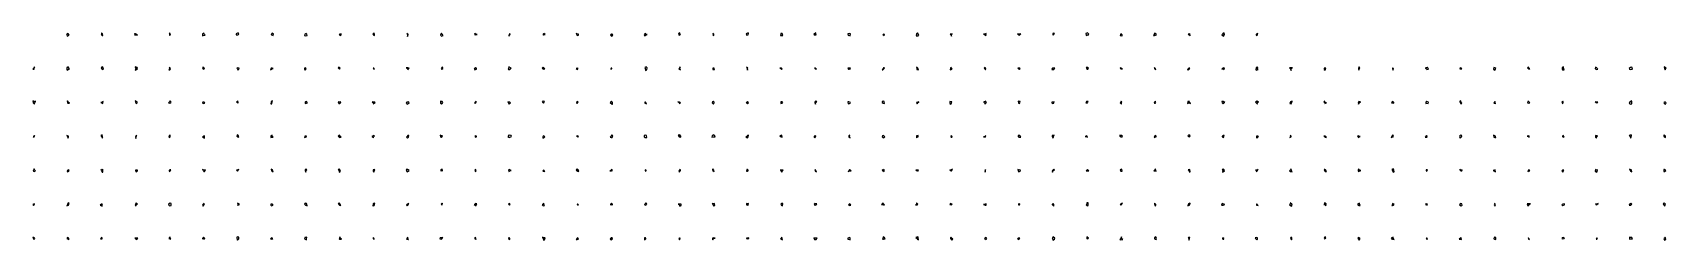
# Model space of a CAD drawing. Extents: x -38 to 48049, y 946 to 7054.
import ezdxf

# ---------------------------------------------------------------- set-up
doc = ezdxf.new("R2010")
doc.units = 0

msp = doc.modelspace()

# ---------------------------------------------------------------- linework, layer by layer
for points in [[(1013.19536, 7005.93237, 0), (987.67815, 7033.18792, 0), (959.56658, 7002.00855, 0), (970.04621, 6999.0535, 0), (981.57988, 6949.12755, 0), (1033.08848, 6984.71123, 0), (1013.19536, 7005.93237, 0)], [(2021.33036, 7021.33567, 0), (1988.32027, 7050.14511, 0), (1990.01745, 7005.58852, 0), (1976.69955, 6996.60253, 0), (2005.95557, 6970.83698, 0), (2031.22873, 6971.32343, 0), (2021.33036, 7021.33567, 0)], [(3029.58347, 7001.52231, 0), (2991.13221, 7022.53141, 0), (2963.72719, 7015.80016, 0), (2964.37828, 6981.08823, 0), (3001.04253, 6994.07016, 0), (3044.20263, 6985.40606, 0), (3029.58347, 7001.52231, 0)], [(4018.18214, 7002.79782, 0), (3993.648, 7053.90475, 0), (3989.81648, 7013.99312, 0), (3987.73599, 6985.97063, 0), (4001.43453, 6971.01133, 0), (4010.36042, 6986.90266, 0), (4018.18214, 7002.79782, 0)], [(5015.85805, 7005.61492, 0), (5004.20949, 7041.79402, 0), (4956.57349, 7014.36467, 0), (4964.26753, 6959.37869, 0), (4984.97201, 6970.12332, 0), (5035.15495, 6977.74751, 0), (5015.85805, 7005.61492, 0)], [(6026.26222, 7006.406, 0), (6012.94717, 7052.82063, 0), (5952.89363, 7021.52199, 0), (5948.61697, 6989.92733, 0), (5998.50341, 6993.69614, 0), (6018.56517, 6999.04588, 0), (6026.26222, 7006.406, 0)], [(7050.63337, 7017.86299, 0), (7012.83891, 7044.25613, 0), (6981.39858, 7002.47003, 0), (6987.31521, 6988.06078, 0), (7004.98435, 6989.45833, 0), (7042.59311, 6974.52198, 0), (7050.63337, 7017.86299, 0)], [(8028.77738, 7012.51796, 0), (8007.53902, 7029.0518, 0), (7975.55824, 7015.37842, 0), (7961.84047, 6969.89822, 0), (7999.40411, 6963.78569, 0), (8039.35915, 6975.36172, 0), (8028.77738, 7012.51796, 0)], [(9039.20327, 7021.47578, 0), (8998.53627, 7007.15466, 0), (8986.05873, 7001.28285, 0), (8995.17163, 6995.72121, 0), (9010.31362, 6973.20517, 0), (9039.18468, 6990.08087, 0), (9039.20327, 7021.47578, 0)], [(10024.3223, 7014.12097, 0), (10016.37614, 7045.27818, 0), (9970.73768, 7013.4767, 0), (9986.8047, 6997.79897, 0), (9997.92387, 6991.49875, 0), (10019.35676, 6972.54154, 0), (10024.3223, 7014.12097, 0)], [(11016.41919, 7014.19622, 0), (11002.55304, 7007.66069, 0), (10978.91676, 7034.32688, 0), (10994.51731, 6999.20088, 0), (10992.90575, 6945.64637, 0), (11017.85024, 6997.3022, 0), (11016.41919, 7014.19622, 0)], [(12017.52092, 7007.50847, 0), (11998.93866, 7034.69473, 0), (11981.53415, 7026.98405, 0), (11968.01615, 6978.95313, 0), (11999.25932, 6947.65162, 0), (12041.6698, 6975.41841, 0), (12017.52092, 7007.50847, 0)], [(13016.09334, 7003.82458, 0), (13002.08954, 7014.47116, 0), (12977.76767, 7030.6923, 0), (12969.6227, 6997.97993, 0), (12995.20655, 6989.75403, 0), (13042.89237, 6997.05702, 0), (13016.09334, 7003.82458, 0)], [(14015.19059, 7018.72791, 0), (13993.17138, 7022.01055, 0), (13993.38117, 7010.78361, 0), (13986.49722, 6996.21876, 0), (13979.59915, 6956.12366, 0), (14007.5798, 6988.08604, 0), (14015.19059, 7018.72791, 0)], [(15050.19368, 7000.04837, 0), (15008.58785, 7027.85611, 0), (14984.74293, 7015.32806, 0), (14992.80462, 6993.13847, 0), (14996.58554, 6982.91395, 0), (15008.41118, 6986.78875, 0), (15050.19368, 7000.04837, 0)], [(16030.44251, 7013.70224, 0), (16004.09795, 7012.72811, 0), (15960.2729, 7027.21236, 0), (15980.47386, 6998.94875, 0), (15993.61735, 6968.35243, 0), (16029.04021, 6981.81223, 0), (16030.44251, 7013.70224, 0)], [(17020.26896, 7004.84092, 0), (17002.53432, 7010.31487, 0), (16993.42139, 7005.95002, 0), (16968.55224, 6977.55769, 0), (17019.96822, 6953.4328, 0), (17038.13195, 6997.25594, 0), (17020.26896, 7004.84092, 0)], [(18003.42602, 7004.07835, 0), (17995.81015, 7043.59572, 0), (17984.25679, 7019.56114, 0), (17962.13268, 6994.43727, 0), (17984.02848, 6958.20339, 0), (18049.43139, 6996.66585, 0), (18003.42602, 7004.07835, 0)], [(19021.39409, 7007.6036, 0), (19014.52787, 7050.00665, 0), (18971.03527, 7032.91694, 0), (18978.54166, 6993.93259, 0), (18992.59331, 6976.24884, 0), (19028.30478, 6998.7691, 0), (19021.39409, 7007.6036, 0)], [(20016.78951, 7007.36155, 0), (19985.67481, 7039.45829, 0), (19994.13689, 7005.24017, 0), (19980.4297, 6990.15506, 0), (20015.4554, 6970.17088, 0), (20007.54632, 6994.71559, 0), (20016.78951, 7007.36155, 0)], [(21030.15588, 7030.8547, 0), (21019.97372, 7046.21404, 0), (20961.82787, 7018.12042, 0), (20973.00114, 6983.02393, 0), (21004.26034, 6991.85298, 0), (21020.22924, 6988.4283, 0), (21030.15588, 7030.8547, 0)], [(22022.19072, 7034.82577, 0), (22005.47504, 7027.79358, 0), (21982.41286, 7027.72305, 0), (21976.68443, 6974.17234, 0), (22002.84791, 6969.68088, 0), (22039.75957, 6974.04396, 0), (22022.19072, 7034.82577, 0)], [(23016.67153, 7020.31013, 0), (23012.55214, 7045.37516, 0), (22957.87148, 7001.31522, 0), (22963.35476, 6990.67048, 0), (23002.4875, 6987.54813, 0), (23026.44991, 6989.65038, 0), (23016.67153, 7020.31013, 0)], [(24030.03246, 7021.28155, 0), (24000.77589, 7029.84706, 0), (23958.24635, 7019.66086, 0), (23969.98134, 6971.19947, 0), (23987.81193, 6977.19261, 0), (24024.31087, 6965.14976, 0), (24030.03246, 7021.28155, 0)], [(25033.41579, 7005.12182, 0), (25005.08147, 7012.0793, 0), (24993.65449, 7004.63253, 0), (24982.59926, 6992.90711, 0), (24996.80647, 6988.96314, 0), (25026.80716, 6966.39931, 0), (25033.41579, 7005.12182, 0)], [(26036.20395, 7003.95963, 0), (26002.96715, 7051.14766, 0), (25972.79652, 7017.68601, 0), (25967.10864, 6984.33858, 0), (25985.28545, 6948.01475, 0), (26044.57484, 6976.09203, 0), (26036.20395, 7003.95963, 0)], [(27023.37417, 7025.02789, 0), (26993.59056, 7013.51055, 0), (26967.42157, 7009.83392, 0), (26988.02442, 6993.04214, 0), (27003.80341, 6955.76794, 0), (27009.14106, 6994.57557, 0), (27023.37417, 7025.02789, 0)], [(28032.30851, 7034.01712, 0), (28009.39553, 7022.98128, 0), (27949.20425, 7008.87552, 0), (27992.93203, 6995.59953, 0), (27998.3678, 6991.38164, 0), (28022.795, 6964.6838, 0), (28032.30851, 7034.01712, 0)], [(29050.22787, 7017.91508, 0), (29002.18335, 7005.68114, 0), (28955.32063, 7022.44028, 0), (28984.01607, 6991.84329, 0), (29001.01916, 6983.08735, 0), (29017.62349, 6988.75668, 0), (29050.22787, 7017.91508, 0)], [(30042.46258, 7030.13225, 0), (29999.50209, 7044.53606, 0), (29988.59341, 7011.23439, 0), (29990.77658, 6998.71362, 0), (30002.03014, 6983.05952, 0), (30011.18767, 6992.73604, 0), (30042.46258, 7030.13225, 0)], [(31046.37841, 7015.03187, 0), (31013.30051, 7052.53518, 0), (30964.81591, 7030.68023, 0), (30967.56466, 6973.983, 0), (31005.76025, 6988.98807, 0), (31021.47229, 6970.59103, 0), (31046.37841, 7015.03187, 0)], [(32018.40788, 7002.22988, 0), (31998.64234, 7024.5599, 0), (31981.24421, 7007.22527, 0), (31974.46093, 6970.3343, 0), (32014.53064, 6965.3785, 0), (32036.98628, 6972.50946, 0), (32018.40788, 7002.22988, 0)], [(33034.96868, 7012.87931, 0), (32983.5892, 7042.77527, 0), (32984.10746, 7022.74998, 0), (32958.40663, 6974.08296, 0), (32987.42521, 6970.50337, 0), (33038.85342, 6992.5454, 0), (33034.96868, 7012.87931, 0)], [(34019.21981, 7025.85865, 0), (34001.82593, 7014.06629, 0), (33977.07705, 7014.53051, 0), (33992.09209, 6990.20175, 0), (34002.67192, 6992.67026, 0), (34033.8554, 6958.94766, 0), (34019.21981, 7025.85865, 0)], [(35029.27512, 7046.15554, 0), (34994.88824, 7024.34124, 0), (34991.16802, 7008.81493, 0), (34967.27742, 6990.74387, 0), (35010.53459, 6950.87917, 0), (35046.34482, 6996.8775, 0), (35029.27512, 7046.15554, 0)], [(36022.10724, 7026.60189, 0), (35996.12413, 7012.37826, 0), (35978.49584, 7013.97452, 0), (35974.94363, 6987.9919, 0), (35989.70103, 6967.30331, 0), (36016.906, 6993.40885, 0), (36022.10724, 7026.60189, 0)], [(4.40598, 6003.07714, 0), (14.49772, 6047.46276, 0), (-14.61852, 6001.30579, 0), (-38.0488, 5976.32143, 0), (6.29494, 5980.11565, 0), (6.33454, 5995.36392, 0), (4.40598, 6003.07714, 0)], [(1026.83876, 6002.41782, 0), (1001.87241, 6048.89699, 0), (967.22104, 6031.05031, 0), (969.92722, 5984.47427, 0), (980.50965, 5948.95531, 0), (1041.25404, 5996.41693, 0), (1026.83876, 6002.41782, 0)], [(2026.82066, 6042.50419, 0), (2020.92863, 6046.01998, 0), (1981.83536, 6015.35532, 0), (1994.57582, 5995.59217, 0), (2007.62702, 5971.35492, 0), (2045.82325, 5984.41798, 0), (2026.82066, 6042.50419, 0)], [(3036.22084, 6032.71059, 0), (2974.47978, 6047.02368, 0), (2994.35731, 6003.00564, 0), (2975.26926, 5960.3949, 0), (2988.48224, 5950.90083, 0), (3051.50344, 5997.41606, 0), (3036.22084, 6032.71059, 0)], [(4007.87539, 6000.18449, 0), (3985.66515, 6040.74868, 0), (3995.13555, 6005.86255, 0), (3971.65077, 5964.90651, 0), (4001.12072, 5965.08256, 0), (4015.80868, 5981.26057, 0), (4007.87539, 6000.18449, 0)], [(5007.96273, 6013.21346, 0), (4980.18482, 6037.52919, 0), (4959.48721, 6030.97747, 0), (4976.86554, 5979.34771, 0), (5001.2711, 5989.55739, 0), (5027.52508, 5996.96857, 0), (5007.96273, 6013.21346, 0)], [(6041.89542, 6011.1897, 0), (6000.93027, 6017.21939, 0), (5974.88992, 6009.96096, 0), (5991.92191, 5991.29366, 0), (6003.0259, 5963.81899, 0), (6034.71359, 5967.2679, 0), (6041.89542, 6011.1897, 0)], [(7014.12493, 6005.49863, 0), (6996.48799, 6008.01407, 0), (6978.67951, 6011.69766, 0), (6959.50007, 5965.19345, 0), (6997.44115, 5995.50841, 0), (7045.12836, 5997.88587, 0), (7014.12493, 6005.49863, 0)], [(8005.28952, 6004.48549, 0), (8004.15997, 6016.92066, 0), (7966.83701, 6006.87018, 0), (7964.02547, 5978.34567, 0), (7986.65805, 5946.95787, 0), (8015.10493, 5987.32674, 0), (8005.28952, 6004.48549, 0)], [(9017.40528, 6012.07388, 0), (8986.80173, 6035.87114, 0), (8956.0727, 6015.8696, 0), (8985.02312, 5986.23208, 0), (8996.30571, 5983.34134, 0), (9006.66632, 5993.29712, 0), (9017.40528, 6012.07388, 0)], [(10015.27381, 6000.28047, 0), (10000.10327, 6005.46948, 0), (9986.58017, 6014.07382, 0), (9991.55621, 5998.69881, 0), (10016.18451, 5966.64309, 0), (10011.91906, 5997.38017, 0), (10015.27381, 6000.28047, 0)], [(11039.4479, 6011.73322, 0), (11004.45596, 6021.63212, 0), (10956.52262, 6024.81108, 0), (10994.2645, 5996.13611, 0), (11005.4652, 5960.03668, 0), (11019.47987, 5985.20959, 0), (11039.4479, 6011.73322, 0)], [(12033.5796, 6032.40654, 0), (12017.25004, 6036.03504, 0), (11992.51564, 6005.4674, 0), (11983.99099, 5986.70595, 0), (12002.10701, 5978.70324, 0), (12036.24086, 5998.73365, 0), (12033.5796, 6032.40654, 0)], [(13024.50685, 6015.19796, 0), (13006.83042, 6017.48674, 0), (12973.24399, 6000.98298, 0), (12955.09403, 5999.49849, 0), (12981.05347, 5963.94941, 0), (13027.47214, 5985.2447, 0), (13024.50685, 6015.19796, 0)], [(14043.53559, 6006.97478, 0), (13980.71403, 6050.76558, 0), (13969.59379, 6002.53534, 0), (13960.52168, 5985.1283, 0), (13981.22516, 5956.75941, 0), (14014.92339, 5990.42955, 0), (14043.53559, 6006.97478, 0)], [(15005.40613, 6006.06489, 0), (14986.76598, 6038.39097, 0), (14960.70768, 6007.9435, 0), (14991.06356, 5993.21421, 0), (14994.80768, 5980.91838, 0), (15041.3942, 5992.90637, 0), (15005.40613, 6006.06489, 0)], [(16008.921, 6008.93153, 0), (16008.25925, 6017.17899, 0), (15992.78555, 6002.82407, 0), (15955.52573, 5998.51908, 0), (16003.80734, 5973.79329, 0), (16009.62792, 5994.46097, 0), (16008.921, 6008.93153, 0)], [(17010.26414, 6003.4195, 0), (17006.5669, 6011.96459, 0), (16991.80844, 6005.47383, 0), (16981.05896, 5979.96921, 0), (17001.03758, 5989.5489, 0), (17007.03924, 5994.85043, 0), (17010.26414, 6003.4195, 0)], [(18047.96983, 6018.43913, 0), (18023.37826, 6047.22994, 0), (17980.937, 6029.39745, 0), (17991.62274, 5995.79435, 0), (17999.50471, 5945.26247, 0), (18035.73244, 5959.37888, 0), (18047.96983, 6018.43913, 0)], [(19006.46788, 6004.6679, 0), (19016.2366, 6046.8839, 0), (18990.96807, 6000.26874, 0), (18985.19894, 5984.76017, 0), (18993.03107, 5980.47187, 0), (19027.43774, 5961.38959, 0), (19006.46788, 6004.6679, 0)], [(20025.87273, 6008.65007, 0), (19998.24151, 6008.34019, 0), (19985.71279, 6011.92244, 0), (19980.75816, 5994.24503, 0), (19985.46893, 5971.4139, 0), (20028.05029, 5973.51484, 0), (20025.87273, 6008.65007, 0)], [(21008.82058, 6006.69433, 0), (21005.29072, 6016.5155, 0), (20977.25594, 6036.48903, 0), (20989.57563, 5999.48508, 0), (21006.99694, 5947.7132, 0), (21005.15748, 5998.60506, 0), (21008.82058, 6006.69433, 0)], [(22005.07538, 6008.16756, 0), (22002.13144, 6013.60506, 0), (21956.0119, 6007.50383, 0), (21980.19923, 5999.38114, 0), (22008.04665, 5967.91342, 0), (22021.12179, 5989.24249, 0), (22005.07538, 6008.16756, 0)], [(23006.47277, 6007.60157, 0), (23002.85913, 6006.3857, 0), (22984.94537, 6020.53793, 0), (22988.32359, 5998.59003, 0), (22994.09985, 5989.25005, 0), (23036.2343, 5983.31006, 0), (23006.47277, 6007.60157, 0)], [(24037.31377, 6011.86461, 0), (23999.62829, 6007.38394, 0), (23955.55498, 6011.56452, 0), (23977.3192, 5971.83161, 0), (23998.88097, 5991.1396, 0), (24015.52187, 5973.80387, 0), (24037.31377, 6011.86461, 0)], [(25033.3472, 6020.87569, 0), (25010.32237, 6019.60042, 0), (24995.91641, 6004.34787, 0), (24963.91948, 5959.03272, 0), (24986.69709, 5962.25183, 0), (25011.60813, 5987.77268, 0), (25033.3472, 6020.87569, 0)], [(26017.19906, 6005.98804, 0), (25979.98355, 6046.73261, 0), (25993.39194, 6002.96886, 0), (25987.45814, 5991.0712, 0), (25991.50583, 5973.7095, 0), (26032.60673, 5963.53036, 0), (26017.19906, 6005.98804, 0)], [(27017.39875, 6003.94159, 0), (26989.89841, 6039.66577, 0), (26985.42734, 6017.45888, 0), (26967.70467, 5963.53267, 0), (26995.96788, 5969.1058, 0), (27028.30596, 5979.98521, 0), (27017.39875, 6003.94159, 0)], [(28012.85761, 6005.58621, 0), (27998.88323, 6031.30095, 0), (27971.26849, 6006.00723, 0), (27982.97248, 5996.86083, 0), (28005.13765, 5965.94472, 0), (28017.6066, 5985.67714, 0), (28012.85761, 6005.58621, 0)], [(29021.78029, 6002.00686, 0), (29002.69018, 6023.80253, 0), (28959.57898, 6007.59681, 0), (28986.09733, 5993.67268, 0), (29009.35293, 5974.77297, 0), (29029.93978, 5996.24666, 0), (29021.78029, 6002.00686, 0)], [(30053.63118, 6010.70363, 0), (29995.02702, 6009.29487, 0), (29985.03392, 6020.35386, 0), (29956.9302, 5969.92062, 0), (29991.22724, 5966.61273, 0), (30015.51756, 5973.34653, 0), (30053.63118, 6010.70363, 0)], [(31036.50626, 6013.22549, 0), (31007.40971, 6028.23629, 0), (30966.9408, 6025.44353, 0), (30994.59654, 5994.50862, 0), (30995.60889, 5976.49343, 0), (31016.82537, 5979.62495, 0), (31036.50626, 6013.22549, 0)], [(32023.28091, 6001.37863, 0), (31997.39663, 6006.20221, 0), (31975.36472, 6017.04951, 0), (31992.17221, 5987.45858, 0), (31999.04397, 5992.33953, 0), (32041.57667, 5986.68146, 0), (32023.28091, 6001.37863, 0)], [(33003.18638, 6005.0343, 0), (32984.99505, 6028.37061, 0), (32979.55577, 6001.78684, 0), (32985.35702, 5987.72301, 0), (33001.86433, 5977.47184, 0), (33024.95771, 5970.73459, 0), (33003.18638, 6005.0343, 0)], [(34019.10499, 6013.87559, 0), (34002.67724, 6014.15142, 0), (33991.46686, 6009.09177, 0), (33957.74174, 5974.30483, 0), (33974.59443, 5954.43831, 0), (34016.86503, 5988.44777, 0), (34019.10499, 6013.87559, 0)], [(35040.0177, 6006.24887, 0), (35004.29822, 6019.56821, 0), (34983.12536, 6003.54057, 0), (34965.5713, 5981.96626, 0), (35001.40293, 5986.19423, 0), (35036.03586, 5966.64771, 0), (35040.0177, 6006.24887, 0)], [(36018.50371, 6000.90025, 0), (36020.59388, 6040.16885, 0), (35973.79203, 6026.45043, 0), (35967.84339, 5967.01666, 0), (35975.68293, 5951.65513, 0), (36037.12816, 5971.07415, 0), (36018.50371, 6000.90025, 0)], [(37040.33444, 6023.84981, 0), (37004.98186, 6016.07295, 0), (36957.38264, 6019.74022, 0), (36981.45211, 5994.96213, 0), (37006.94165, 5945.47593, 0), (37006.18796, 5995.92098, 0), (37040.33444, 6023.84981, 0)], [(38026.68311, 6007.23394, 0), (38000.08504, 6006.74594, 0), (37975.21037, 6006.19607, 0), (37977.53922, 5969.68711, 0), (38004.05334, 5953.62218, 0), (38013.61355, 5985.5615, 0), (38026.68311, 6007.23394, 0)], [(39027.51886, 6005.9845, 0), (39010.16498, 6046.9419, 0), (38985.0385, 6006.00915, 0), (38992.2934, 5999.00948, 0), (39000.74006, 5947.23422, 0), (39008.21601, 5993.11528, 0), (39027.51886, 6005.9845, 0)], [(40003.76368, 6004.52246, 0), (39994.91057, 6013.02096, 0), (39985.39365, 6012.79972, 0), (39991.55312, 5986.47225, 0), (40006.33876, 5947.93002, 0), (40014.83187, 5996.67083, 0), (40003.76368, 6004.52246, 0)], [(41023.7221, 6036.07759, 0), (41011.89313, 6026.34658, 0), (40946.5808, 6009.80871, 0), (40990.16042, 5993.44048, 0), (41000.16271, 5968.4126, 0), (41049.45086, 5984.10959, 0), (41023.7221, 6036.07759, 0)], [(42011.78841, 6010.26709, 0), (42000.46961, 6009.94259, 0), (41982.34533, 6027.87238, 0), (41972.5016, 5995.15165, 0), (42005.03039, 5977.06666, 0), (42025.47698, 5995.87375, 0), (42011.78841, 6010.26709, 0)], [(43033.58568, 6004.4002, 0), (43000.43466, 6019.78086, 0), (42973.18218, 6028.34731, 0), (42964.98956, 5983.03954, 0), (43004.91181, 5950.74002, 0), (43020.24348, 5985.08959, 0), (43033.58568, 6004.4002, 0)], [(44005.60325, 6001.04783, 0), (43987.9651, 6051.31247, 0), (43958.27609, 6015.89322, 0), (43994.40029, 5997.44329, 0), (44001.71032, 5983.53158, 0), (44029.20457, 5999.17804, 0), (44005.60325, 6001.04783, 0)], [(45018.92162, 6016.00774, 0), (45018.12071, 6048.72752, 0), (44979.03129, 6017.90615, 0), (44983.56861, 5991.36803, 0), (44988.52993, 5960.89034, 0), (45037.34923, 5962.72121, 0), (45018.92162, 6016.00774, 0)], [(46010.43187, 6003.71076, 0), (46000.08131, 6015.78462, 0), (45967.73607, 6041.27033, 0), (45954.86779, 5997.53754, 0), (45986.06462, 5973.0637, 0), (46030.32238, 5978.22462, 0), (46010.43187, 6003.71076, 0)], [(47035.14207, 6037.05471, 0), (46996.30153, 6028.53354, 0), (46951.12883, 6004.89769, 0), (46965.25555, 5982.76682, 0), (46992.5447, 5967.64775, 0), (47052.35567, 5983.24378, 0), (47035.14207, 6037.05471, 0)], [(48039.8848, 6007.26595, 0), (47984.92481, 6046.87003, 0), (47994.56888, 6001.95095, 0), (47995.7046, 5996.33028, 0), (48012.53654, 5959.17427, 0), (48020.19919, 5990.8128, 0), (48039.8848, 6007.26595, 0)], [(41.073, 5034.99414, 0), (6.53637, 5016.80566, 0), (-29.75893, 5046.19547, 0), (-19.71934, 4986.10415, 0), (12.46333, 4946.50649, 0), (27.12042, 4994.43175, 0), (41.073, 5034.99414, 0)], [(1008.07752, 5007.67772, 0), (988.52565, 5044.47553, 0), (973.14931, 5033.86305, 0), (994.17597, 4991.69242, 0), (990.98136, 4981.95671, 0), (1047.78462, 4977.36718, 0), (1008.07752, 5007.67772, 0)], [(2036.14879, 5031.12178, 0), (2012.99279, 5023.04058, 0), (1993.87865, 5000.71211, 0), (1970.27499, 4997.15402, 0), (1993.51758, 4987.61818, 0), (2026.77803, 4966.17892, 0), (2036.14879, 5031.12178, 0)], [(3037.84171, 5016.26367, 0), (2977.00874, 5046.54528, 0), (2993.13208, 5009.90728, 0), (2994.6851, 4997.33706, 0), (3009.47577, 4969.32938, 0), (3041.86415, 4988.073, 0), (3037.84171, 5016.26367, 0)], [(4033.88877, 5008.21101, 0), (4004.91316, 5044.69382, 0), (3986.7602, 5015.61219, 0), (3963.58036, 4993.69425, 0), (4000.80824, 4983.67784, 0), (4031.92667, 4993.01874, 0), (4033.88877, 5008.21101, 0)], [(5014.10799, 5013.44174, 0), (5005.21149, 5014.77729, 0), (4970.59992, 5012.64908, 0), (4959.15474, 4977.18516, 0), (4995.81446, 4974.58347, 0), (5030.61135, 4984.36986, 0), (5014.10799, 5013.44174, 0)], [(6014.70545, 5008.23654, 0), (5997.85422, 5046.1179, 0), (5965.64075, 5005.49148, 0), (5979.45717, 4999.5014, 0), (5997.26645, 4994.00384, 0), (6014.55082, 4976.71155, 0), (6014.70545, 5008.23654, 0)], [(7014.46973, 5009.50519, 0), (7025.6131, 5044.57666, 0), (6980.98536, 5016.49512, 0), (6970.42273, 4959.91547, 0), (7001.48104, 4959.78391, 0), (7004.23818, 4994.09795, 0), (7014.46973, 5009.50519, 0)], [(8022.3325, 5032.67027, 0), (7997.46147, 5022.91097, 0), (7983.22345, 5007.18352, 0), (7984.80268, 4980.56927, 0), (7994.85289, 4971.43022, 0), (8047.72297, 4988.55951, 0), (8022.3325, 5032.67027, 0)], [(9025.72972, 5016.9016, 0), (8995.42852, 5012.2826, 0), (8957.43684, 5017.33527, 0), (8976.10596, 4971.59095, 0), (9006.21434, 4969.59148, 0), (9030.4282, 4995.94075, 0), (9025.72972, 5016.9016, 0)], [(10034.02341, 5007.98113, 0), (10001.44363, 5008.60611, 0), (9953.27338, 5015.47701, 0), (9989.39434, 4990.21638, 0), (9987.73755, 4961.68748, 0), (10038.54195, 4998.23949, 0), (10034.02341, 5007.98113, 0)], [(11038.25696, 5022.46479, 0), (11002.56443, 5008.23005, 0), (10987.84516, 5013.97695, 0), (10957.05862, 4992.36758, 0), (10981.30638, 4955.09956, 0), (11041.20148, 4982.8639, 0), (11038.25696, 5022.46479, 0)], [(12036.0414, 5002.45484, 0), (12011.3691, 5030.12148, 0), (11964.97969, 5039.5095, 0), (11969.13746, 4980.40153, 0), (11993.56806, 4959.85288, 0), (12015.88737, 4973.0989, 0), (12036.0414, 5002.45484, 0)], [(13012.59755, 5017.18756, 0), (13017.13205, 5036.16539, 0), (12972.50623, 5004.68788, 0), (12980.79976, 4980.01505, 0), (12991.25532, 4975.35677, 0), (13007.52668, 4995.04744, 0), (13012.59755, 5017.18756, 0)], [(14005.56195, 5008.39198, 0), (13999.84281, 5014.2442, 0), (13949.87217, 5018.92551, 0), (13960.3149, 4996.64675, 0), (13989.3416, 4949.53158, 0), (14026.11092, 4986.20339, 0), (14005.56195, 5008.39198, 0)], [(15031.70278, 5029.82698, 0), (14990.97136, 5041.22751, 0), (14957.96416, 5034.18551, 0), (14983.46733, 4997.72035, 0), (14994.47747, 4988.13322, 0), (15008.74789, 4987.13034, 0), (15031.70278, 5029.82698, 0)], [(16018.03372, 5005.49083, 0), (15999.07436, 5028.90401, 0), (15981.28278, 5023.51919, 0), (15969.33775, 4991.55298, 0), (15992.79346, 4966.18203, 0), (16009.62127, 4999.55387, 0), (16018.03372, 5005.49083, 0)], [(17027.52956, 5003.07215, 0), (16997.79723, 5037.02746, 0), (16966.15138, 5006.67998, 0), (16965.23248, 4998.34393, 0), (17021.65151, 4954.66278, 0), (17029.69388, 4954.49534, 0), (17027.52956, 5003.07215, 0)], [(18014.26628, 5000.03242, 0), (18003.21701, 5010.21035, 0), (17983.9858, 5008.3498, 0), (17984.37102, 4980.65092, 0), (18007.7239, 4973.68266, 0), (18031.15803, 4957.0502, 0), (18014.26628, 5000.03242, 0)], [(19018.20579, 5002.05053, 0), (19004.47984, 5009.67714, 0), (18955.12348, 5020.02059, 0), (18987.66563, 4995.55096, 0), (18998.72242, 4969.04025, 0), (19028.24568, 4980.67226, 0), (19018.20579, 5002.05053, 0)], [(20021.00713, 5008.58766, 0), (19996.51707, 5032.43857, 0), (19970.55286, 5023.87642, 0), (19966.40533, 4991.05466, 0), (20001.87272, 4953.17534, 0), (20018.04759, 4988.15329, 0), (20021.00713, 5008.58766, 0)], [(21014.91494, 5019.77624, 0), (21005.09611, 5018.50599, 0), (20982.60974, 5002.55403, 0), (20964.38229, 4999.46306, 0), (21002.56589, 4961.20439, 0), (21030.0087, 4992.47232, 0), (21014.91494, 5019.77624, 0)], [(22024.65564, 5017.62651, 0), (22005.08444, 5017.87317, 0), (21984.60754, 5015.44739, 0), (21988.27426, 4986.29813, 0), (21988.3263, 4973.51472, 0), (22047.04854, 4989.89704, 0), (22024.65564, 5017.62651, 0)], [(23046.37394, 5028.85331, 0), (23008.52984, 5040.22766, 0), (22987.03715, 5014.71792, 0), (22986.55684, 4993.78331, 0), (23007.05544, 4955.26218, 0), (23013.83859, 4995.31707, 0), (23046.37394, 5028.85331, 0)], [(24035.70162, 5003.00642, 0), (23987.11098, 5023.2818, 0), (23951.57527, 5020.80888, 0), (23966.98993, 4956.98981, 0), (24004.23238, 4970.07881, 0), (24025.93904, 4978.95354, 0), (24035.70162, 5003.00642, 0)], [(25023.93714, 5029.02827, 0), (24997.5525, 5040.69297, 0), (24964.63871, 5031.88247, 0), (24965.11112, 4997.07485, 0), (24994.14257, 4980.48482, 0), (25037.24724, 4967.69501, 0), (25023.93714, 5029.02827, 0)], [(26046.6726, 5020.91505, 0), (25997.37201, 5005.06911, 0), (25995.85369, 5006.97521, 0), (25976.48249, 4997.26849, 0), (26000.28233, 4963.80282, 0), (26004.46546, 4993.79877, 0), (26046.6726, 5020.91505, 0)], [(27016.45372, 5022.10434, 0), (27008.25766, 5019.43162, 0), (26958.79247, 5026.32995, 0), (26955.29656, 4970.83066, 0), (26986.16613, 4950.8558, 0), (27011.81566, 4980.45612, 0), (27016.45372, 5022.10434, 0)], [(28026.10293, 5001.52698, 0), (28022.21207, 5043.51222, 0), (27946.84033, 5013.71196, 0), (27985.07143, 4991.90693, 0), (27993.2815, 4948.65627, 0), (28035.68451, 4996.2299, 0), (28026.10293, 5001.52698, 0)], [(29030.86526, 5029.83232, 0), (28994.08356, 5026.78894, 0), (28969.12891, 5037.11876, 0), (28982.60925, 4980.55253, 0), (29012.38046, 4975.16859, 0), (29020.4439, 4986.64755, 0), (29030.86526, 5029.83232, 0)], [(30033.71589, 5016.02597, 0), (29996.2871, 5007.6979, 0), (29961.98459, 5014.69947, 0), (29961.83761, 4992.46637, 0), (29982.8625, 4968.08088, 0), (30021.73505, 4982.26582, 0), (30033.71589, 5016.02597, 0)], [(31026.3819, 5032.42042, 0), (31007.31926, 5032.21232, 0), (30977.92279, 5028.45779, 0), (30963.14131, 4991.73103, 0), (31000.62715, 4980.01267, 0), (31007.93906, 4995.58563, 0), (31026.3819, 5032.42042, 0)], [(32024.6383, 5015.05748, 0), (32005.95992, 5037.24591, 0), (31990.7592, 5014.86807, 0), (31974.53136, 4986.57194, 0), (32009.93845, 4951.90258, 0), (32014.36986, 4996.78429, 0), (32024.6383, 5015.05748, 0)], [(33008.9799, 5010.97982, 0), (33008.92504, 5036.01576, 0), (32973.61814, 5001.64883, 0), (32986.20559, 4985.09834, 0), (32999.6643, 4983.08496, 0), (33022.56698, 4994.37693, 0), (33008.9799, 5010.97982, 0)], [(34004.60447, 5003.42936, 0), (34008.78487, 5030.41683, 0), (33963.47625, 5026.85319, 0), (33958.94084, 4968.80908, 0), (33999.77788, 4990.28134, 0), (34042.9416, 4971.38504, 0), (34004.60447, 5003.42936, 0)], [(35051.80015, 5003.85026, 0), (35006.05191, 5028.71933, 0), (34960.79378, 5027.91575, 0), (34979.45812, 4988.79899, 0), (35007.16738, 4963.89902, 0), (35038.29886, 4999.20564, 0), (35051.80015, 5003.85026, 0)], [(36040.94712, 5013.16258, 0), (36008.40494, 5037.45428, 0), (35958.60122, 5010.9129, 0), (35985.07731, 4981.61593, 0), (36018.3277, 4953.72808, 0), (36004.87864, 4995.86145, 0), (36040.94712, 5013.16258, 0)], [(37031.7346, 5041.11412, 0), (37003.71206, 5033.90099, 0), (36989.4751, 5015.96138, 0), (36969.85435, 4967.98051, 0), (37009.34073, 4957.57654, 0), (37013.91876, 4978.2435, 0), (37031.7346, 5041.11412, 0)], [(38005.96355, 5002.18596, 0), (37994.08191, 5043.73253, 0), (37967.51367, 5022.10553, 0), (37995.59107, 4993.98462, 0), (37995.9373, 4966.17923, 0), (38047.56109, 4993.92408, 0), (38005.96355, 5002.18596, 0)], [(39047.18835, 5023.28931, 0), (39002.32343, 5025.51166, 0), (38991.55164, 5008.32561, 0), (38974.0657, 4988.73649, 0), (38984.30368, 4951.3488, 0), (39005.5447, 4991.91272, 0), (39047.18835, 5023.28931, 0)], [(40028.15458, 5003.77946, 0), (39996.33029, 5030.34524, 0), (39974.94461, 5020.31516, 0), (39955.25205, 4986.59402, 0), (40000.05321, 4994.64493, 0), (40029.85787, 4978.06929, 0), (40028.15458, 5003.77946, 0)], [(41046.43933, 5010.84897, 0), (41003.64393, 5032.86824, 0), (40968.00319, 5012.52523, 0), (40974.14249, 4973.27495, 0), (41002.15114, 4984.93641, 0), (41035.85787, 4966.47317, 0), (41046.43933, 5010.84897, 0)], [(42005.88719, 5002.80455, 0), (41996.8643, 5044.55368, 0), (41959.0819, 5029.21947, 0), (41992.3425, 4993.11974, 0), (42000.35439, 4962.62929, 0), (42026.42026, 4982.50552, 0), (42005.88719, 5002.80455, 0)], [(43009.55801, 5005.86377, 0), (43002.73599, 5025.24662, 0), (42993.71297, 5010.62642, 0), (42968.29302, 4985.26075, 0), (43014.38662, 4968.52752, 0), (43022.64982, 4963.58432, 0), (43009.55801, 5005.86377, 0)], [(44013.34165, 5013.76723, 0), (44001.98081, 5030.29147, 0), (43970.09769, 5026.48312, 0), (43964.72467, 4993.91154, 0), (44002.43288, 4984.11706, 0), (44034.65819, 4994.49478, 0), (44013.34165, 5013.76723, 0)], [(45016.20168, 5005.51011, 0), (44999.22766, 5042.11481, 0), (44974.61781, 5008.1316, 0), (44992.55974, 4992.80119, 0), (44987.02535, 4973.5647, 0), (45015.42279, 4990.46212, 0), (45016.20168, 5005.51011, 0)], [(46037.41277, 5005.47512, 0), (46003.68843, 5007.08367, 0), (45955.21244, 5024.27341, 0), (45975.64068, 4998.18767, 0), (45999.89813, 4993.8101, 0), (46007.74437, 4991.36674, 0), (46037.41277, 5005.47512, 0)], [(47037.67161, 5022.44192, 0), (47025.50852, 5045.60153, 0), (46972.4333, 5009.87978, 0), (46957.6498, 4982.1534, 0), (46982.69319, 4951.11034, 0), (47030.92678, 4956.67719, 0), (47037.67161, 5022.44192, 0)], [(48024.85501, 5008.19815, 0), (47992.54505, 5014.49634, 0), (47979.755, 5000.3917, 0), (47983.88912, 4983.57031, 0), (48022.29474, 4951.08082, 0), (48048.84314, 4986.89896, 0), (48024.85501, 5008.19815, 0)], [(27.11353, 4034.43453, 0), (1.87011, 4005.39939, 0), (-6.95457, 4001.04179, 0), (-19.80568, 3996.53709, 0), (5.84959, 3978.56199, 0), (6.14649, 3997.99278, 0), (27.11353, 4034.43453, 0)], [(1014.61103, 4014.79518, 0), (1002.991, 4005.22219, 0), (963.76435, 4034.35452, 0), (985.09991, 3999.23474, 0), (1003.29101, 3954.07306, 0), (1017.46813, 3997.96279, 0), (1014.61103, 4014.79518, 0)], [(2016.11082, 4000.0934, 0), (2010.77602, 4049.16893, 0), (1969.63509, 4026.49405, 0), (1983.41215, 3995.22965, 0), (2014.36624, 3953.00332, 0), (2015.97603, 3987.36081, 0), (2016.11082, 4000.0934, 0)], [(3032.53296, 4033.42436, 0), (2996.97091, 4006.73377, 0), (2994.16106, 4003.25369, 0), (2993.39897, 3999.60728, 0), (2996.20297, 3945.32084, 0), (3005.64182, 3997.79307, 0), (3032.53296, 4033.42436, 0)], [(4009.0225, 4002.03001, 0), (4005.94113, 4050.33746, 0), (3981.96302, 4014.85068, 0), (3970.4829, 3994.82222, 0), (4003.88995, 3960.64957, 0), (4007.77661, 3997.4093, 0), (4009.0225, 4002.03001, 0)], [(5016.20243, 4023.11192, 0), (5003.12984, 4014.46009, 0), (4987.45912, 4012.25644, 0), (4963.74986, 3984.60188, 0), (5020.92192, 3953.43343, 0), (5018.12267, 3997.35594, 0), (5016.20243, 4023.11192, 0)], [(6020.43106, 4018.05571, 0), (5981.12806, 4049.26977, 0), (5971.33235, 4007.98666, 0), (5994.6762, 3994.31095, 0), (6000.14464, 3989.16, 0), (6032.06141, 3978.67824, 0), (6020.43106, 4018.05571, 0)], [(7020.50403, 4001.95898, 0), (7008.17288, 4039.6498, 0), (6976.07095, 4017.32738, 0), (6967.97607, 3972.0238, 0), (6997.05852, 3982.01459, 0), (7036.07538, 3979.9026, 0), (7020.50403, 4001.95898, 0)], [(8013.55174, 4006.85677, 0), (8001.55558, 4009.55687, 0), (7973.1748, 4010.39228, 0), (7961.86387, 3965.99434, 0), (7993.14817, 3980.65849, 0), (8028.51024, 3999.06423, 0), (8013.55174, 4006.85677, 0)], [(9010.2454, 4001.98317, 0), (9005.50577, 4036.84528, 0), (8950.28266, 4008.5961, 0), (8977.76487, 3989.19612, 0), (8997.9183, 3971.82345, 0), (9046.85254, 3980.57468, 0), (9010.2454, 4001.98317, 0)], [(10019.5406, 4017.05437, 0), (10006.58887, 4031.01784, 0), (9949.42184, 4000.97123, 0), (9984.40074, 3980.3829, 0), (9987.95568, 3962.65243, 0), (10003.14893, 3995.82549, 0), (10019.5406, 4017.05437, 0)], [(11036.7167, 4026.62374, 0), (11007.39574, 4033.28456, 0), (10989.67568, 4003.93865, 0), (10966.89211, 3979.86032, 0), (10991.9052, 3954.89452, 0), (11024.49737, 3984.10683, 0), (11036.7167, 4026.62374, 0)], [(12024.05083, 4021.76058, 0), (11997.26909, 4023.54559, 0), (11960.94531, 4035.21405, 0), (11979.96854, 3979.14824, 0), (11989.12236, 3978.22783, 0), (12014.32231, 3997.08371, 0), (12024.05083, 4021.76058, 0)], [(13026.25362, 4011.31144, 0), (12991.79307, 4016.76983, 0), (12979.24665, 4012.03124, 0), (12986.9539, 3993.3953, 0), (12995.29023, 3979.05863, 0), (13029.91346, 3994.16222, 0), (13026.25362, 4011.31144, 0)], [(14042.57903, 4029.95829, 0), (13989.96987, 4035.40284, 0), (13975.89433, 4035.87067, 0), (13952.85539, 3991.6703, 0), (13984.36682, 3969.8635, 0), (14054.12009, 3997.92186, 0), (14042.57903, 4029.95829, 0)], [(15019.39969, 4011.0864, 0), (14991.64072, 4017.35801, 0), (14992.24734, 4003.5454, 0), (14973.90255, 3999.60117, 0), (14980.96837, 3953.65301, 0), (15035.92044, 3993.33592, 0), (15019.39969, 4011.0864, 0)], [(16030.44649, 4003.27625, 0), (16012.02093, 4024.07783, 0), (15972.62349, 4005.26192, 0), (15985.00072, 3998.72067, 0), (16007.83107, 3978.53035, 0), (16021.01104, 3998.00678, 0), (16030.44649, 4003.27625, 0)], [(17042.80603, 4024.78936, 0), (16997.17039, 4039.18334, 0), (16993.88551, 4008.23891, 0), (16963.938, 3982.33961, 0), (16985.53476, 3970.06937, 0), (17022.66681, 3974.90217, 0), (17042.80603, 4024.78936, 0)], [(18033.70583, 4029.39484, 0), (17990.87334, 4040.3386, 0), (17957.0374, 4021.54279, 0), (17961.71591, 3988.93151, 0), (17993.53402, 3971.53149, 0), (18035.76274, 3968.42188, 0), (18033.70583, 4029.39484, 0)], [(19044.66772, 4007.50674, 0), (19011.95517, 4044.3217, 0), (18964.2019, 4036.21371, 0), (18988.86608, 3989.98347, 0), (18998.09697, 3994.69674, 0), (19040.98402, 3980.08007, 0), (19044.66772, 4007.50674, 0)], [(20043.21333, 4017.67188, 0), (20014.70487, 4047.00977, 0), (19960.08802, 4021.51344, 0), (19957.64055, 3982.21218, 0), (20005.51336, 3986.21239, 0), (20054.48067, 3993.0319, 0), (20043.21333, 4017.67188, 0)], [(21033.77273, 4034.9339, 0), (21002.74693, 4030.92633, 0), (20995.01626, 4006.88813, 0), (20951.79622, 3989.93278, 0), (21002.95447, 3960.37172, 0), (21020.95133, 3986.3853, 0), (21033.77273, 4034.9339, 0)], [(22010.16821, 4006.26687, 0), (22009.82019, 4043.11451, 0), (21957.36926, 4016.92565, 0), (21991.50675, 3989.07868, 0), (22000.8886, 3994.52129, 0), (22022.31615, 3980.25826, 0), (22010.16821, 4006.26687, 0)], [(23018.20088, 4011.2621, 0), (23010.61596, 4021.22314, 0), (22969.17309, 4011.46006, 0), (22965.59379, 3978.99431, 0), (22985.19156, 3964.70537, 0), (23005.86613, 3991.50568, 0), (23018.20088, 4011.2621, 0)], [(24005.79638, 4004.61911, 0), (24018.16527, 4039.50964, 0), (23985.31584, 4019.63739, 0), (23981.66737, 3977.1852, 0), (24023.34523, 3957.83632, 0), (24014.12165, 3977.12536, 0), (24005.79638, 4004.61911, 0)], [(25016.86522, 4008.72791, 0), (25003.83721, 4033.50856, 0), (24977.64919, 4018.8743, 0), (24962.45477, 3987.76808, 0), (25018.97003, 3956.73228, 0), (25044.60865, 3987.90928, 0), (25016.86522, 4008.72791, 0)], [(26026.92859, 4025.25475, 0), (25992.65332, 4015.23683, 0), (25980.58711, 4019.64924, 0), (25977.5302, 3963.16118, 0), (26006.06846, 3987.84585, 0), (26023.35897, 3994.24991, 0), (26026.92859, 4025.25475, 0)], [(27013.23667, 4010.90548, 0), (26993.93911, 4017.01563, 0), (26984.78747, 4006.28346, 0), (26995.45656, 3995.51169, 0), (26989.04722, 3979.30442, 0), (27030.81062, 3976.29284, 0), (27013.23667, 4010.90548, 0)], [(28019.96987, 4025.21021, 0), (28017.64649, 4034.40976, 0), (27991.21302, 4001.49886, 0), (27954.60643, 3985.54924, 0), (27994.94351, 3975.67552, 0), (28005.08875, 3996.17754, 0), (28019.96987, 4025.21021, 0)], [(29019.54014, 4030.16552, 0), (28986.88265, 4027.19133, 0), (28969.7082, 4029.02633, 0), (28967.75676, 3990.95259, 0), (29002.72415, 3983.27165, 0), (29050.64872, 3981.12273, 0), (29019.54014, 4030.16552, 0)], [(30027.41202, 4037.32452, 0), (30006.50793, 4026.96013, 0), (29966.22013, 4028.53096, 0), (29968.56685, 3998.44345, 0), (29998.06016, 3955.47222, 0), (30012.84852, 3996.46303, 0), (30027.41202, 4037.32452, 0)], [(31003.03531, 4004.77973, 0), (30995.56266, 4022.69783, 0), (30945.83034, 4004.86066, 0), (30985.35697, 3995.22506, 0), (30995.99112, 3991.23555, 0), (31014.83212, 3984.74187, 0), (31003.03531, 4004.77973, 0)], [(32041.2654, 4008.52155, 0), (32017.27645, 4034.02779, 0), (31952.27895, 4026.23562, 0), (31992.39504, 3999.94823, 0), (31992.3785, 3983.20607, 0), (32032.14913, 3994.62967, 0), (32041.2654, 4008.52155, 0)], [(33031.33561, 4014.77441, 0), (33004.43225, 4034.04695, 0), (32984.50568, 4000.46056, 0), (32973.42224, 3971.27925, 0), (33001.4336, 3987.10576, 0), (33027.56935, 3990.21365, 0), (33031.33561, 4014.77441, 0)], [(34033.10761, 4023.37374, 0), (33988.95325, 4050.90359, 0), (33967.17281, 4015.47574, 0), (33992.56783, 3996.17131, 0), (34008.95687, 3982.4329, 0), (34008.70804, 3990.35168, 0), (34033.10761, 4023.37374, 0)], [(35034.66736, 4035.05463, 0), (35007.71791, 4019.86861, 0), (34973.18754, 4006.46143, 0), (34970.81342, 3995.03711, 0), (35011.75911, 3970.80701, 0), (35019.85138, 3996.86852, 0), (35034.66736, 4035.05463, 0)], [(36018.32129, 4009.99379, 0), (36003.81176, 4014.90666, 0), (35983.82135, 4013.76871, 0), (35985.08704, 3977.53658, 0), (35997.88481, 3947.56009, 0), (36041.11838, 3998.7229, 0), (36018.32129, 4009.99379, 0)], [(37008.5872, 4003.22968, 0), (36983.64988, 4042.19918, 0), (36990.17182, 4005.07625, 0), (36966.32462, 3970.67168, 0), (37002.64676, 3987.88665, 0), (37009.92201, 3988.84632, 0), (37008.5872, 4003.22968, 0)], [(38010.55767, 4001.25384, 0), (38010.87284, 4020.56595, 0), (37968.04527, 4012.23186, 0), (37992.07344, 3998.33814, 0), (37992.36281, 3981.56486, 0), (38041.99095, 3971.73643, 0), (38010.55767, 4001.25384, 0)], [(39003.77258, 4003.66289, 0), (38992.42989, 4018.5286, 0), (38953.68925, 4005.07493, 0), (38981.77437, 3993.92216, 0), (38981.53662, 3966.40205, 0), (39032.60994, 3999.04518, 0), (39003.77258, 4003.66289, 0)], [(40022.26744, 4005.36875, 0), (39994.47904, 4044.65839, 0), (39983.16008, 4021.88911, 0), (39954.00574, 3973.846, 0), (39995.96967, 3990.79203, 0), (40012.11886, 3979.42588, 0), (40022.26744, 4005.36875, 0)], [(41010.80057, 4011.26984, 0), (40992.60592, 4030.37861, 0), (40979.34308, 4023.8154, 0), (40951.3763, 3982.58393, 0), (41010.89097, 3977.67373, 0), (41003.81798, 3996.69437, 0), (41010.80057, 4011.26984, 0)], [(42025.8544, 4024.57324, 0), (42002.34177, 4038.65225, 0), (41974.83945, 4017.33895, 0), (41958.53972, 3988.50767, 0), (41978.00385, 3955.40114, 0), (42019.36783, 3994.50461, 0), (42025.8544, 4024.57324, 0)], [(43019.37677, 4011.04907, 0), (42997.12195, 4016.3403, 0), (42966.52293, 4039.84157, 0), (42966.88112, 3978.9307, 0), (42998.33369, 3970.03143, 0), (43031.92089, 3974.13232, 0), (43019.37677, 4011.04907, 0)], [(44015.69319, 4007.98854, 0), (44005.83207, 4020.27235, 0), (43955.5821, 4005.13752, 0), (43994.29523, 3998.32345, 0), (43999.57381, 3981.52047, 0), (44023.58936, 3985.71529, 0), (44015.69319, 4007.98854, 0)], [(45014.5133, 4006.04681, 0), (45019.94278, 4042.83749, 0), (44994.7583, 4006.92041, 0), (44990.16612, 3996.72214, 0), (45010.25159, 3977.96073, 0), (45040.13133, 3993.6734, 0), (45014.5133, 4006.04681, 0)], [(46021.75613, 4018.09238, 0), (45992.08666, 4015.21154, 0), (45961.86416, 4028.36897, 0), (45965.15829, 3980.74974, 0), (45991.8007, 3949.81834, 0), (46003.78435, 3994.37227, 0), (46021.75613, 4018.09238, 0)], [(47024.31525, 4022.51752, 0), (47012.85088, 4045.88492, 0), (46958.74204, 4034.42119, 0), (46995.63198, 3995.13234, 0), (46995.02338, 3949.79769, 0), (47017.60257, 3978.38587, 0), (47024.31525, 4022.51752, 0)], [(48026.23358, 4006.68801, 0), (47997.73566, 4041.94998, 0), (47961.9329, 4025.51929, 0), (47981.15514, 3990.10347, 0), (47995.52046, 3990.75912, 0), (48027.97678, 3970.60078, 0), (48026.23358, 4006.68801, 0)], [(22.14914, 3012.355, 0), (5.7861, 3044.48002, 0), (-13.95981, 3005.85284, 0), (-19.04914, 2975.56361, 0), (4.39899, 2974.90465, 0), (45.82551, 2988.19454, 0), (22.14914, 3012.355, 0)], [(1040.87517, 3006.41608, 0), (1009.43893, 3023.99669, 0), (993.2663, 3005.27981, 0), (978.27241, 2990.69093, 0), (982.29996, 2965.58696, 0), (1028.45375, 2981.51434, 0), (1040.87517, 3006.41608, 0)], [(2028.79253, 3037.05846, 0), (1995.5176, 3011.96815, 0), (1971.5968, 3030.30021, 0), (1992.60311, 2999.12527, 0), (2009.31727, 2951.3815, 0), (2027.85401, 2955.06738, 0), (2028.79253, 3037.05846, 0)], [(3044.65279, 3012.4921, 0), (3002.46594, 3005.35259, 0), (2988.70064, 3006.74335, 0), (2991.47088, 2995.41646, 0), (2997.33017, 2961.72109, 0), (3051.84831, 2986.82594, 0), (3044.65279, 3012.4921, 0)], [(4033.0297, 3018.20644, 0), (3995.49833, 3016.43315, 0), (3975.30494, 3004.205, 0), (3981.35407, 2980.48621, 0), (3997.43046, 2967.8795, 0), (4005.84573, 2994.59671, 0), (4033.0297, 3018.20644, 0)], [(5049.98514, 3021.45137, 0), (5001.92178, 3013.51455, 0), (4962.49455, 3026.61818, 0), (4993.44303, 2989.3579, 0), (5000.83887, 2972.87056, 0), (5021.78327, 2967.21134, 0), (5049.98514, 3021.45137, 0)], [(6029.93266, 3025.3637, 0), (5999.97292, 3021.98162, 0), (5964.60166, 3012.52789, 0), (5993.38141, 2990.06184, 0), (6003.87457, 2984.31644, 0), (6005.15875, 2995.47859, 0), (6029.93266, 3025.3637, 0)], [(7016.66953, 3005.6133, 0), (6980.0558, 3036.8684, 0), (6979.98642, 3025.43225, 0), (6991.46347, 2993.39816, 0), (7002.65874, 2992.31492, 0), (7040.91686, 2964.62327, 0), (7016.66953, 3005.6133, 0)], [(8028.28648, 3022.94914, 0), (8015.50731, 3041.86341, 0), (7982.12549, 3024.68481, 0), (7979.26847, 2995.11885, 0), (8004.88629, 2948.41532, 0), (8006.98223, 2997.77096, 0), (8028.28648, 3022.94914, 0)], [(9009.50862, 3003.36319, 0), (9003.13957, 3036.06784, 0), (8951.7491, 3025.17815, 0), (8983.62025, 2991.15471, 0), (8980.78639, 2949.48256, 0), (9019.46898, 2974.12802, 0), (9009.50862, 3003.36319, 0)], [(10034.14734, 3027.78655, 0), (9986.80597, 3024.02216, 0), (9982.69276, 3009.63277, 0), (9985.26463, 2979.75182, 0), (10004.35249, 2955.04509, 0), (10014.86994, 2977.39733, 0), (10034.14734, 3027.78655, 0)], [(11010.59049, 3015.12436, 0), (11005.33748, 3025.28347, 0), (10957.95325, 3031.76964, 0), (10978.8183, 2969.35152, 0), (10982.51589, 2962.02015, 0), (11046.28501, 2999.02112, 0), (11010.59049, 3015.12436, 0)], [(12006.06666, 3002.67128, 0), (12015.4303, 3037.35314, 0), (11985.59665, 3024.83274, 0), (11965.86527, 2995.53397, 0), (11999.77925, 2988.12554, 0), (12039.86057, 2995.5248, 0), (12006.06666, 3002.67128, 0)], [(13003.68476, 3004.03027, 0), (13010.56849, 3028.3348, 0), (12981.21034, 3006.78571, 0), (12985.73144, 2989.63992, 0), (12983.62216, 2969.68227, 0), (13015.63396, 2987.45199, 0), (13003.68476, 3004.03027, 0)], [(14043.03629, 3001.25932, 0), (13988.32085, 3026.0389, 0), (13963.45835, 3008.40692, 0), (13974.71169, 2969.96919, 0), (14000.31602, 2977.38377, 0), (14005.72752, 2998.50551, 0), (14043.03629, 3001.25932, 0)], [(15010.49986, 3007.63605, 0), (15004.97271, 3021.2051, 0), (14996.61056, 3005.66325, 0), (14976.70917, 2976.09399, 0), (14993.75638, 2982.47832, 0), (15039.66009, 2972.13474, 0), (15010.49986, 3007.63605, 0)], [(16016.12218, 3018.87312, 0), (15989.49788, 3043.77054, 0), (15962.65796, 3017.16597, 0), (15982.09011, 2985.99146, 0), (16003.77994, 2983.77484, 0), (16035.795, 2973.05506, 0), (16016.12218, 3018.87312, 0)], [(17007.59461, 3000.04812, 0), (17005.28211, 3043.49575, 0), (16989.96807, 3006.02581, 0), (16951.24728, 2994.38172, 0), (17000.54888, 2992.01692, 0), (17027.87644, 2995.45466, 0), (17007.59461, 3000.04812, 0)], [(18019.627, 3011.5139, 0), (17991.28839, 3022.96712, 0), (17986.23225, 3018.50683, 0), (17985.96617, 2998.24257, 0), (17999.04575, 2981.76185, 0), (18021.82704, 2988.48499, 0), (18019.627, 3011.5139, 0)], [(19024.4988, 3038.16901, 0), (19000.37449, 3010.70286, 0), (18987.48817, 3004.20285, 0), (18980.3012, 2973.80781, 0), (19001.24683, 2962.37377, 0), (19026.71476, 2999.12321, 0), (19024.4988, 3038.16901, 0)], [(20010.00934, 3005.0474, 0), (19985.96629, 3045.15408, 0), (19976.42725, 3021.46389, 0), (19984.11982, 2977.03791, 0), (19994.07127, 2985.84024, 0), (20026.19184, 2970.93956, 0), (20010.00934, 3005.0474, 0)], [(21022.29439, 3011.4598, 0), (20995.52926, 3031.96649, 0), (20983.01999, 3028.74544, 0), (20970.36274, 2977.64661, 0), (21003.54791, 2978.05134, 0), (21027.00184, 2994.8812, 0), (21022.29439, 3011.4598, 0)], [(22049.61219, 3005.29195, 0), (22000.24739, 3008.25587, 0), (21975.26241, 3018.04064, 0), (21980.83184, 2994.67388, 0), (22012.96567, 2954.94775, 0), (22023.33452, 2978.35902, 0), (22049.61219, 3005.29195, 0)], [(23003.69387, 3005.36546, 0), (23005.14809, 3022.7364, 0), (22983.24478, 3016.27168, 0), (22993.92891, 2996.51057, 0), (22994.8356, 2980.69416, 0), (23029.63954, 2965.00507, 0), (23003.69387, 3005.36546, 0)], [(24021.08296, 3009.65607, 0), (24009.20304, 3024.66693, 0), (23993.04005, 3002.59186, 0), (23962.75179, 2969.95119, 0), (24004.11417, 2987.4904, 0), (24053.58982, 2991.27536, 0), (24021.08296, 3009.65607, 0)], [(25021.49787, 3025.41945, 0), (25000.97285, 3010.61144, 0), (24965.27021, 3022.33957, 0), (24981.8304, 2983.50739, 0), (24997.09317, 2986.74826, 0), (25027.93856, 2974.82418, 0), (25021.49787, 3025.41945, 0)], [(26034.08114, 3005.23289, 0), (25997.32297, 3009.38926, 0), (25955.40654, 3006.78392, 0), (25963.73156, 2997.28139, 0), (26002.51037, 2987.00473, 0), (26024.30172, 2991.02643, 0), (26034.08114, 3005.23289, 0)], [(27036.45528, 3034.48691, 0), (27000.97926, 3011.48572, 0), (26959.5794, 3022.24531, 0), (26994.70803, 2994.51835, 0), (26999.472, 2993.45202, 0), (27011.19242, 2987.09948, 0), (27036.45528, 3034.48691, 0)], [(28021.95638, 3000.53243, 0), (27990.30088, 3023.04527, 0), (27984.45286, 3017.65824, 0), (27996.48902, 2996.36395, 0), (28000.7629, 2955.55066, 0), (28005.13224, 2997.16307, 0), (28021.95638, 3000.53243, 0)], [(29021.12386, 3031.70047, 0), (29000.72559, 3006.10844, 0), (28959.33041, 3025.04107, 0), (28981.42991, 2971.95626, 0), (28977.35566, 2960.39964, 0), (29039.96403, 2975.8695, 0), (29021.12386, 3031.70047, 0)], [(30038.10784, 3010.61917, 0), (30016.654, 3042.45597, 0), (29989.3917, 3007.70243, 0), (29975.57165, 2983.59252, 0), (29984.69925, 2954.5259, 0), (30003.69559, 2995.16449, 0), (30038.10784, 3010.61917, 0)], [(31025.12398, 3022.37437, 0), (31009.91939, 3024.28773, 0), (30989.63262, 3010.37245, 0), (30967.95288, 2994.76526, 0), (30997.21689, 2987.97801, 0), (31046.92249, 2985.55063, 0), (31025.12398, 3022.37437, 0)], [(32023.81809, 3028.25401, 0), (32015.42795, 3041.4492, 0), (31969.63377, 3006.49995, 0), (31979.12768, 2994.60359, 0), (31994.85237, 2975.65353, 0), (32034.50952, 2978.89019, 0), (32023.81809, 3028.25401, 0)], [(33015.51243, 3009.5677, 0), (33012.19005, 3049.68154, 0), (32985.8738, 3009.0085, 0), (32958.93161, 2989.80166, 0), (33001.39169, 2992.12566, 0), (33033.00915, 2982.22168, 0), (33015.51243, 3009.5677, 0)], [(34020.36946, 3030.33663, 0), (34007.33003, 3018.54539, 0), (33973.14477, 3022.87451, 0), (33992.08373, 2996.37467, 0), (34004.46537, 2963.06854, 0), (34030.60192, 2958.55366, 0), (34020.36946, 3030.33663, 0)], [(35030.86999, 3017.85165, 0), (35011.07974, 3037.85676, 0), (34970.80566, 3026.74031, 0), (34992.35586, 2995.28176, 0), (34984.84034, 2951.73151, 0), (35043.44322, 2984.21304, 0), (35030.86999, 3017.85165, 0)], [(36031.65491, 3042.62177, 0), (36010.40547, 3018.34912, 0), (35957.4009, 3006.72891, 0), (35990.66263, 2996.12231, 0), (35988.61299, 2961.23672, 0), (36016.43219, 2997.09763, 0), (36031.65491, 3042.62177, 0)], [(37007.50975, 3006.85126, 0), (37003.30088, 3046.70434, 0), (36972.30149, 3006.90883, 0), (36957.38127, 2994.00914, 0), (36987.64413, 2973.21717, 0), (37036.27576, 2961.81413, 0), (37007.50975, 3006.85126, 0)], [(38016.27709, 3016.20426, 0), (37995.70766, 3031.15897, 0), (37977.13783, 3027.82609, 0), (37985.85253, 2998.62748, 0), (38011.01166, 2973.30509, 0), (38041.29778, 2972.89468, 0), (38016.27709, 3016.20426, 0)], [(39023.64349, 3003.46984, 0), (38998.54422, 3042.60495, 0), (38981.47218, 3030.19931, 0), (38976.35553, 2988.10107, 0), (38991.06716, 2966.83569, 0), (39053.26128, 2996.28828, 0), (39023.64349, 3003.46984, 0)], [(40024.16466, 3023.36658, 0), (40013.02832, 3046.87874, 0), (39971.945, 3029.64433, 0), (39986.3377, 2986.8212, 0), (40013.09359, 2947.50869, 0), (40035.85025, 2964.44034, 0), (40024.16466, 3023.36658, 0)], [(41020.09174, 3021.55394, 0), (41002.01607, 3014.66053, 0), (40978.59714, 3015.48659, 0), (40976.31105, 2985.25561, 0), (41002.80587, 2978.28585, 0), (41010.33583, 2996.02478, 0), (41020.09174, 3021.55394, 0)], [(42041.66567, 3017.03218, 0), (41993.17084, 3013.4062, 0), (41969.4087, 3039.40355, 0), (41989.84241, 2996.18509, 0), (42002.66398, 2990.40018, 0), (42028.56251, 2988.6436, 0), (42041.66567, 3017.03218, 0)], [(43008.12117, 3006.04699, 0), (43005.85542, 3019.78715, 0), (42991.73408, 3011.4648, 0), (42952.43366, 2995.94056, 0), (43016.30979, 2960.67101, 0), (43015.35818, 2988.36936, 0), (43008.12117, 3006.04699, 0)], [(44013.09022, 3019.30354, 0), (44013.852, 3029.95147, 0), (43980.47066, 3001.67764, 0), (43973.72987, 2962.84569, 0), (44005.1498, 2987.72207, 0), (44028.25702, 2993.32284, 0), (44013.09022, 3019.30354, 0)], [(45031.25775, 3007.13554, 0), (45004.14302, 3012.32001, 0), (44989.50084, 3014.34651, 0), (44975.388, 2993.40687, 0), (45006.74975, 2948.71975, 0), (45014.95491, 2978.08277, 0), (45031.25775, 3007.13554, 0)], [(46020.08253, 3018.36753, 0), (45999.86867, 3007.46093, 0), (45962.21395, 3033.75145, 0), (45955.60274, 2978.07111, 0), (46002.31932, 2953.59003, 0), (46017.24691, 2975.36627, 0), (46020.08253, 3018.36753, 0)], [(47021.08759, 3011.85461, 0), (47009.882, 3020.01101, 0), (46965.63461, 3041.0661, 0), (46989.54017, 2982.80566, 0), (46990.0635, 2976.12551, 0), (47031.59928, 2965.23421, 0), (47021.08759, 3011.85461, 0)], [(48014.09547, 3016.11306, 0), (47993.78646, 3027.59623, 0), (47978.14804, 3025.02213, 0), (47971.68067, 2974.18403, 0), (47991.93947, 2968.36841, 0), (48038.88854, 2999.06539, 0), (48014.09547, 3016.11306, 0)], [(15.26504, 2020.84192, 0), (-0.77443, 2015.56256, 0), (-8.57264, 2011.57512, 0), (-28.552, 1997.89291, 0), (-13.66834, 1974.12832, 0), (6.49568, 1991.79575, 0), (15.26504, 2020.84192, 0)], [(1037.26252, 2037.48632, 0), (1010.30038, 2044.89509, 0), (991.72439, 2004.13048, 0), (970.57502, 1965.02677, 0), (987.91376, 1966.23728, 0), (1019.70304, 1980.6778, 0), (1037.26252, 2037.48632, 0)], [(2018.1456, 2017.53766, 0), (2002.87183, 2011.9949, 0), (1991.15484, 2012.70653, 0), (1949.81935, 1981.85845, 0), (2009.82549, 1951.82957, 0), (2012.11592, 1997.62442, 0), (2018.1456, 2017.53766, 0)], [(3045.35124, 2012.37276, 0), (3008.80023, 2048.25061, 0), (2991.64464, 2000.52415, 0), (2982.31643, 1978.99191, 0), (3012.4469, 1956.22294, 0), (3006.44824, 1998.46207, 0), (3045.35124, 2012.37276, 0)], [(4034.48522, 2028.11575, 0), (4005.62048, 2036.96418, 0), (3957.79895, 2009.49584, 0), (3965.16149, 1983.73955, 0), (3984.90587, 1960.10205, 0), (4039.88749, 1970.90872, 0), (4034.48522, 2028.11575, 0)], [(5023.24943, 2015.59155, 0), (5000.00766, 2026.14014, 0), (4977.54562, 2013.46363, 0), (4964.52559, 1984.19614, 0), (4976.22394, 1954.282, 0), (5007.22227, 1999.09561, 0), (5023.24943, 2015.59155, 0)], [(6054.16869, 2003.21643, 0), (5993.18439, 2040.37206, 0), (5996.06106, 2006.40548, 0), (5987.15921, 1987.83248, 0), (6005.41572, 1967.23399, 0), (6025.68627, 1996.67662, 0), (6054.16869, 2003.21643, 0)], [(7014.99054, 2019.64255, 0), (7003.59042, 2008.29888, 0), (6971.5274, 2008.2653, 0), (6973.71678, 1979.75577, 0), (6990.75773, 1960.75912, 0), (7045.81457, 1979.05492, 0), (7014.99054, 2019.64255, 0)], [(8017.3667, 2027.91459, 0), (7984.81758, 2037.19807, 0), (7962.88046, 2012.38757, 0), (7983.13128, 1991.85033, 0), (7991.80307, 1982.89902, 0), (8037.95609, 1964.66709, 0), (8017.3667, 2027.91459, 0)], [(9008.63444, 2000.15137, 0), (9001.12753, 2042.42172, 0), (8958.72996, 2027.35549, 0), (8982.40773, 1986.51942, 0), (8997.8309, 1979.20226, 0), (9031.99053, 1965.41564, 0), (9008.63444, 2000.15137, 0)], [(10034.47833, 2040.15779, 0), (9995.96564, 2024.94708, 0), (9985.69088, 2018.44618, 0), (9973.91192, 1960.84718, 0), (9981.71054, 1959.00182, 0), (10017.34394, 1971.26594, 0), (10034.47833, 2040.15779, 0)], [(11033.13775, 2033.89301, 0), (11005.08825, 2013.86747, 0), (10996.07225, 2005.83143, 0), (10965.56279, 1991.36569, 0), (10983.39976, 1960.71047, 0), (11009.99101, 1993.86911, 0), (11033.13775, 2033.89301, 0)], [(12025.95061, 2041.52294, 0), (12013.4017, 2025.89459, 0), (11987.35229, 2013.31108, 0), (11995.26237, 1996.39543, 0), (12001.21962, 1994.77258, 0), (12011.26907, 1984.6063, 0), (12025.95061, 2041.52294, 0)], [(13034.96758, 2017.34526, 0), (12998.86282, 2031.30857, 0), (12988.00993, 2009.45087, 0), (12953.04593, 1998.46483, 0), (13016.23605, 1963.05237, 0), (13012.09558, 1984.00907, 0), (13034.96758, 2017.34526, 0)], [(14012.25748, 2004.10868, 0), (14002.11717, 2026.8489, 0), (13970.54225, 2012.61908, 0), (13986.25803, 1986.419, 0), (14001.34678, 1984.15847, 0), (14006.64883, 1997.18519, 0), (14012.25748, 2004.10868, 0)], [(15011.98402, 2006.83256, 0), (14999.53864, 2035.62575, 0), (14994.56664, 2007.46472, 0), (14954.4135, 1991.3468, 0), (14983.74721, 1962.09429, 0), (15023.24794, 1970.73751, 0), (15011.98402, 2006.83256, 0)], [(16005.33372, 2004.96605, 0), (15997.00099, 2010.0683, 0), (15993.8295, 2004.60263, 0), (15990.66005, 1995.35192, 0), (15998.08022, 1994.08842, 0), (16027.05709, 1986.9108, 0), (16005.33372, 2004.96605, 0)], [(17012.76232, 2006.20572, 0), (17003.79665, 2035.4141, 0), (16990.85995, 2011.94765, 0), (16956.48537, 1997.49046, 0), (17001.00384, 1994.63295, 0), (17039.96091, 1998.66674, 0), (17012.76232, 2006.20572, 0)], [(18027.26313, 2024.99113, 0), (18014.34961, 2044.15971, 0), (17989.51806, 2014.87583, 0), (17969.3365, 1996.81235, 0), (17992.92948, 1981.47991, 0), (18042.46592, 1999.25821, 0), (18027.26313, 2024.99113, 0)], [(19046.70005, 2007.18313, 0), (18999.87169, 2006.28108, 0), (18965.32605, 2005.16556, 0), (18988.00335, 1997.60598, 0), (19010.24802, 1948.4444, 0), (19047.44111, 1974.83542, 0), (19046.70005, 2007.18313, 0)], [(20031.86342, 2028.99217, 0), (19997.73451, 2016.24357, 0), (19963.98419, 2033.35873, 0), (19988.29818, 1992.93731, 0), (20001.81411, 1964.41168, 0), (20042.08006, 1972.05399, 0), (20031.86342, 2028.99217, 0)], [(21033.04642, 2031.47756, 0), (21008.79617, 2016.10975, 0), (20974.25753, 2025.90378, 0), (20972.20972, 1991.88833, 0), (20996.77985, 1990.28767, 0), (21017.5083, 1973.91078, 0), (21033.04642, 2031.47756, 0)], [(22043.6116, 2026.70466, 0), (21999.14687, 2030.76093, 0), (21981.81944, 2014.02105, 0), (21994.67535, 1997.87793, 0), (21991.91689, 1984.40682, 0), (22030.46238, 1959.29162, 0), (22043.6116, 2026.70466, 0)], [(23041.96733, 2022.83788, 0), (22989.23258, 2031.97938, 0), (22962.2934, 2006.10487, 0), (22981.03965, 1983.30378, 0), (22997.12528, 1984.07963, 0), (23026.6252, 1986.83822, 0), (23041.96733, 2022.83788, 0)], [(24027.09378, 2007.47073, 0), (24000.0352, 2016.0266, 0), (23992.78855, 2011.26505, 0), (23972.31208, 1983.49428, 0), (24004.29714, 1970.63225, 0), (24044.42463, 1981.83237, 0), (24027.09378, 2007.47073, 0)], [(25010.49516, 2007.19719, 0), (25000.14227, 2045.5736, 0), (24980.28358, 2033.17222, 0), (24946.47449, 1997.29716, 0), (25001.44706, 1987.62865, 0), (25032.84727, 1990.89109, 0), (25010.49516, 2007.19719, 0)], [(26015.71046, 2012.99794, 0), (25976.12792, 2045.11626, 0), (25976.52103, 2003.20325, 0), (25952.94505, 1993.05983, 0), (26002.97086, 1990.67156, 0), (26006.15518, 1996.87979, 0), (26015.71046, 2012.99794, 0)], [(27027.29479, 2011.10785, 0), (27000.87313, 2015.08087, 0), (26980.63845, 2030.61477, 0), (26959.80905, 1998.7393, 0), (27003.13263, 1990.26571, 0), (27010.23402, 1988.01022, 0), (27027.29479, 2011.10785, 0)], [(28023.34989, 2019.18578, 0), (27996.62189, 2012.09763, 0), (27947.08795, 2003.30491, 0), (27987.23209, 1997.09512, 0), (27989.60012, 1980.81486, 0), (28032.56603, 1976.33889, 0), (28023.34989, 2019.18578, 0)], [(29020.97208, 2019.97122, 0), (28996.61243, 2008.87006, 0), (28982.0071, 2022.86252, 0), (28983.51776, 1988.09715, 0), (29002.06755, 1987.99422, 0), (29007.68576, 1989.7399, 0), (29020.97208, 2019.97122, 0)], [(30022.48379, 2010.11141, 0), (30001.93046, 2017.78401, 0), (29971.78616, 2011.44524, 0), (29969.43579, 1997.63394, 0), (30019.99944, 1952.24746, 0), (30017.10106, 1981.8123, 0), (30022.48379, 2010.11141, 0)], [(31032.05707, 2044.35338, 0), (30989.77118, 2050.04526, 0), (30990.34701, 2006.12452, 0), (30976.32919, 1986.40328, 0), (30999.51755, 1960.57269, 0), (31026.37305, 1971.19724, 0), (31032.05707, 2044.35338, 0)], [(32036.8468, 2035.90854, 0), (31995.44895, 2008.55192, 0), (31987.56318, 2005.29591, 0), (31974.58884, 1998.82187, 0), (31991.94234, 1981.17218, 0), (32008.20666, 1995.7335, 0), (32036.8468, 2035.90854, 0)], [(33020.80519, 2003.45336, 0), (32980.09258, 2042.63679, 0), (32983.18574, 2022.03689, 0), (32992.69824, 1991.26073, 0), (33002.82981, 1958.93317, 0), (33017.63831, 1970.71166, 0), (33020.80519, 2003.45336, 0)], [(34032.47975, 2030.98098, 0), (34019.38504, 2040.70072, 0), (33980.70292, 2015.83983, 0), (33968.33318, 1956.974, 0), (34002.86838, 1981.82209, 0), (34026.74163, 1994.31427, 0), (34032.47975, 2030.98098, 0)], [(35028.69897, 2010.55171, 0), (34993.15065, 2016.75159, 0), (34972.09243, 2028.4031, 0), (34953.10626, 1978.89236, 0), (35004.88904, 1984.08842, 0), (35051.80373, 1997.44941, 0), (35028.69897, 2010.55171, 0)], [(36007.96365, 2003.41056, 0), (36000.23872, 2005.16986, 0), (35988.85436, 2008.09293, 0), (35980.92091, 1973.00903, 0), (35996.38855, 1979.04498, 0), (36034.52301, 1973.20137, 0), (36007.96365, 2003.41056, 0)], [(37022.0625, 2010.96755, 0), (36977.21092, 2048.38834, 0), (36981.96158, 2028.06186, 0), (36959.05483, 1985.67928, 0), (37018.11385, 1953.38103, 0), (37032.04426, 1984.38786, 0), (37022.0625, 2010.96755, 0)], [(38032.71101, 2014.84233, 0), (37988.19772, 2044.22227, 0), (37991.45394, 2001.68064, 0), (37965.03549, 1997.20971, 0), (38002.16497, 1993.09456, 0), (38031.18809, 1964.96655, 0), (38032.71101, 2014.84233, 0)], [(39022.10879, 2019.07531, 0), (39017.36924, 2038.27602, 0), (38958.12227, 2014.25534, 0), (38980.60325, 1984.37096, 0), (38995.31941, 1965.78441, 0), (39033.11186, 1973.23386, 0), (39022.10879, 2019.07531, 0)], [(40040.37606, 2011.98668, 0), (39987.72488, 2029.84128, 0), (39984.46921, 2005.90118, 0), (39965.20884, 1974.53031, 0), (39984.7517, 1968.39279, 0), (40019.23208, 1982.44037, 0), (40040.37606, 2011.98668, 0)], [(41017.15504, 2010.71263, 0), (40998.46506, 2008.88556, 0), (40981.46797, 2029.87678, 0), (40959.34173, 1999.60219, 0), (41010.92764, 1976.12006, 0), (41011.80578, 1992.54714, 0), (41017.15504, 2010.71263, 0)], [(42025.50568, 2022.08313, 0), (41987.56633, 2027.99716, 0), (41984.89852, 2016.48162, 0), (41963.35068, 1985.72728, 0), (42010.8384, 1961.96532, 0), (42035.98691, 1980.65503, 0), (42025.50568, 2022.08313, 0)], [(43012.03688, 2015.77581, 0), (42992.8825, 2025.12828, 0), (42993.13182, 2010.20285, 0), (42982.03059, 1992.85391, 0), (43006.76466, 1946.77808, 0), (43013.96416, 1976.93678, 0), (43012.03688, 2015.77581, 0)], [(44046.51737, 2020.64983, 0), (44007.06639, 2017.98958, 0), (43955.98044, 2023.12152, 0), (43968.80838, 1962.61307, 0), (44002.22203, 1984.74341, 0), (44014.15625, 1999.17305, 0), (44046.51737, 2020.64983, 0)], [(45049.21464, 2014.62729, 0), (45000.20178, 2009.65909, 0), (44981.29301, 2002.33239, 0), (44971.73271, 1985.69835, 0), (45000.16134, 1969.87737, 0), (45051.29409, 1994.61792, 0), (45049.21464, 2014.62729, 0)], [(46041.11472, 2026.89287, 0), (46002.00099, 2005.78231, 0), (45961.17187, 2020.7697, 0), (45993.48309, 1997.45364, 0), (45992.70504, 1976.9989, 0), (46006.62414, 1999.13699, 0), (46041.11472, 2026.89287, 0)], [(47030.51248, 2007.13454, 0), (46999.51301, 2027.55834, 0), (46966.8952, 2012.11553, 0), (46956.63068, 1975.22777, 0), (47003.26, 1984.8514, 0), (47005.00305, 1994.10191, 0), (47030.51248, 2007.13454, 0)], [(48028.84461, 2013.37837, 0), (47980.49426, 2046.04844, 0), (47958.24479, 2018.32693, 0), (47962.86242, 1998.76639, 0), (48008.59923, 1950.10365, 0), (48012.05821, 1986.43147, 0), (48028.84461, 2013.37837, 0)], [(14.91772, 1015.72529, 0), (5.83628, 1012.68671, 0), (-30.96532, 1034.2459, 0), (-18.52107, 992.62647, 0), (-2.87336, 980.91535, 0), (23.20826, 994.1127, 0), (14.91772, 1015.72529, 0)], [(1029.18585, 1004.91538, 0), (990.04729, 1026.46494, 0), (965.38556, 1001.00982, 0), (989.69432, 986.0654, 0), (998.97551, 992.16212, 0), (1028.23694, 957.49479, 0), (1029.18585, 1004.91538, 0)], [(2009.22731, 1009.57863, 0), (1988.63719, 1038.9205, 0), (1990.02693, 1011.77766, 0), (1953.63209, 985.28757, 0), (2002.47588, 986.1215, 0), (2010.68723, 988.63005, 0), (2009.22731, 1009.57863, 0)], [(3052.47503, 1010.88204, 0), (2995.02323, 1009.49027, 0), (2965.14467, 1011.17426, 0), (2986.64126, 995.88786, 0), (2994.08049, 982.94777, 0), (3030.45506, 971.90028, 0), (3052.47503, 1010.88204, 0)], [(4009.96999, 1009.00131, 0), (4006.87332, 1044.84933, 0), (3979.26414, 1021.22052, 0), (3975.79464, 984.522, 0), (4002.31447, 995.35531, 0), (4024.58887, 984.70351, 0), (4009.96999, 1009.00131, 0)], [(5027.58667, 1002.0376, 0), (4994.38214, 1038.42512, 0), (4985.19923, 1005.09843, 0), (4946.44038, 995.48256, 0), (4995.08064, 986.57908, 0), (5019.3687, 985.70494, 0), (5027.58667, 1002.0376, 0)], [(6033.465, 1041.44336, 0), (5983.81816, 1048.14375, 0), (5972.5893, 1032.99385, 0), (5977.75529, 964.8899, 0), (5993.05126, 948.05775, 0), (6030.99384, 985.9682, 0), (6033.465, 1041.44336, 0)], [(7017.01092, 1004.24102, 0), (6992.7891, 1016.04515, 0), (6995.28993, 1005.83962, 0), (6957.73659, 988.98009, 0), (6999.13905, 978.48889, 0), (7026.69128, 997.99207, 0), (7017.01092, 1004.24102, 0)], [(8031.74797, 1041.10721, 0), (8014.99469, 1029.05683, 0), (7969.9743, 1028.76858, 0), (7966.47762, 988.4208, 0), (8019.03461, 959.23649, 0), (8019.18033, 981.32443, 0), (8031.74797, 1041.10721, 0)], [(9016.32081, 1011.08776, 0), (9005.75179, 1044.64725, 0), (8994.84702, 1006.57393, 0), (8987.40304, 989.2281, 0), (8989.8257, 979.12267, 0), (9050.04763, 980.69673, 0), (9016.32081, 1011.08776, 0)], [(10004.76648, 1007.43603, 0), (9988.76483, 1032.69819, 0), (9982.2266, 1021.93556, 0), (9988.74812, 985.88935, 0), (10009.03402, 980.72507, 0), (10015.16493, 991.41029, 0), (10004.76648, 1007.43603, 0)], [(11004.66809, 1006.75705, 0), (10994.35281, 1041.6598, 0), (10990.55559, 1006.88427, 0), (10967.22996, 979.95881, 0), (11010.03856, 966.02882, 0), (11027.22151, 966.8029, 0), (11004.66809, 1006.75705, 0)], [(12039.8838, 1024.71488, 0), (11999.77675, 1023.93407, 0), (11959.76994, 1017.53679, 0), (11947.31452, 987.58694, 0), (12002.57975, 981.9197, 0), (12007.77475, 992.73852, 0), (12039.8838, 1024.71488, 0)], [(13003.78926, 1004.9008, 0), (12992.72645, 1028.86431, 0), (12974.88669, 1020.52318, 0), (12966.25065, 995.96326, 0), (13007.54554, 983.70652, 0), (13017.9649, 971.86681, 0), (13003.78926, 1004.9008, 0)], [(14010.65519, 1000.79794, 0), (13991.29711, 1028.90887, 0), (13970.46082, 1011.28219, 0), (13968.62648, 997.3198, 0), (14010.83649, 965.34143, 0), (14008.6387, 999.39851, 0), (14010.65519, 1000.79794, 0)], [(15044.74969, 1018.34111, 0), (15007.4934, 1019.14974, 0), (14970.89208, 1043.46814, 0), (14983.66092, 992.86701, 0), (15003.13278, 952.23527, 0), (15026.05875, 964.89781, 0), (15044.74969, 1018.34111, 0)], [(16006.57898, 1005.21157, 0), (16012.38126, 1025.55664, 0), (15989.23168, 1005.04992, 0), (15958.24734, 973.42822, 0), (15984.9956, 973.72346, 0), (16027.30259, 975.30241, 0), (16006.57898, 1005.21157, 0)], [(17023.32141, 1023.34351, 0), (16993.89553, 1016.96779, 0), (16985.1097, 1013.46731, 0), (16960.08887, 989.33553, 0), (16982.00276, 959.58727, 0), (17033.26442, 985.58539, 0), (17023.32141, 1023.34351, 0)], [(18005.83972, 1001.34501, 0), (18001.13628, 1014.32789, 0), (17974.35036, 1021.4895, 0), (17971.12235, 956.719, 0), (17995.37574, 973.68406, 0), (18010.21616, 985.03986, 0), (18005.83972, 1001.34501, 0)], [(19024.13543, 1009.83293, 0), (19000.50179, 1005.09373, 0), (18988.31182, 1002.61889, 0), (18983.76384, 999.39345, 0), (18997.49526, 956.8129, 0), (19014.04319, 977.69664, 0), (19024.13543, 1009.83293, 0)], [(20050.12838, 1009.49049, 0), (20008.18591, 1017.06175, 0), (19976.42437, 1006.51008, 0), (19971.97224, 981.14909, 0), (19979.20181, 960.48838, 0), (20005.38878, 996.96667, 0), (20050.12838, 1009.49049, 0)], [(21045.16091, 1015.44518, 0), (21003.8828, 1009.75494, 0), (20972.48937, 1013.80213, 0), (20974.63312, 996.05484, 0), (21000.78681, 993.1585, 0), (21038.71081, 998.08741, 0), (21045.16091, 1015.44518, 0)], [(22015.70437, 1018.47482, 0), (22011.5886, 1036.82624, 0), (21985.22393, 1002.4273, 0), (21979.1449, 986.88315, 0), (22002.04858, 982.52646, 0), (22034.19955, 963.86538, 0), (22015.70437, 1018.47482, 0)], [(23051.50841, 1008.47487, 0), (22996.20744, 1008.49472, 0), (22958.03629, 1016.23802, 0), (22979.01982, 974.93536, 0), (23003.81881, 972.84213, 0), (23019.79136, 967.12034, 0), (23051.50841, 1008.47487, 0)], [(24027.66472, 1019.20236, 0), (24001.64842, 1033.49004, 0), (23952.39979, 1007.914, 0), (23952.8127, 981.73974, 0), (24010.20728, 972.42123, 0), (24024.74377, 960.4083, 0), (24027.66472, 1019.20236, 0)], [(25037.64145, 1016.15313, 0), (24997.00784, 1052.48849, 0), (24984.40229, 1003.2235, 0), (24979.25887, 980.74963, 0), (25003.38035, 976.0158, 0), (25052.82, 988.59593, 0), (25037.64145, 1016.15313, 0)], [(26031.45522, 1043.43713, 0), (26019.07787, 1044.93613, 0), (25954.06109, 1029.02137, 0), (25997.38191, 995.73647, 0), (25996.49396, 983.00861, 0), (26032.65026, 962.41993, 0), (26031.45522, 1043.43713, 0)], [(27008.66655, 1013.78861, 0), (26986.30251, 1038.46209, 0), (26982.86997, 1006.2227, 0), (26974.13191, 999.08631, 0), (27017.16384, 953.50085, 0), (27042.58903, 983.57846, 0), (27008.66655, 1013.78861, 0)], [(28046.46027, 1011.13949, 0), (28009.08405, 1024.36282, 0), (27989.96112, 1009.80229, 0), (27982.71298, 992.62743, 0), (27998.44412, 993.37244, 0), (28031.94243, 970.53764, 0), (28046.46027, 1011.13949, 0)], [(29016.26626, 1013.90653, 0), (29001.26649, 1008.88883, 0), (28979.89089, 1012.09538, 0), (28954.14072, 988.56153, 0), (28990.35335, 974.00488, 0), (29006.5615, 997.79328, 0), (29016.26626, 1013.90653, 0)], [(30048.99781, 1008.41493, 0), (30001.49098, 1044.32677, 0), (29970.10177, 1000.70818, 0), (29984.18044, 994.86997, 0), (29992.63449, 950.93729, 0), (30036.59968, 978.68637, 0), (30048.99781, 1008.41493, 0)], [(31043.60956, 1006.04922, 0), (30991.56589, 1046.34885, 0), (30991.44574, 1004.60906, 0), (30992.42203, 996.20219, 0), (31002.9224, 994.35041, 0), (31025.95965, 998.38621, 0), (31043.60956, 1006.04922, 0)], [(32004.0206, 1003.09903, 0), (32007.93107, 1050.21432, 0), (31996.01297, 1003.76875, 0), (31966.32595, 968.81452, 0), (31990.66812, 960.92351, 0), (32047.10685, 974.3051, 0), (32004.0206, 1003.09903, 0)], [(33037.6572, 1003.24285, 0), (33021.58413, 1049.31712, 0), (32981.30913, 1023.65537, 0), (32984.56053, 984.91536, 0), (32999.81019, 980.26422, 0), (33029.66114, 973.14723, 0), (33037.6572, 1003.24285, 0)], [(34021.01706, 1030.6214, 0), (33985.3634, 1026.76995, 0), (33972.47568, 1007.65447, 0), (33989.44819, 998.51712, 0), (33990.43957, 952.25517, 0), (34009.47032, 992.95389, 0), (34021.01706, 1030.6214, 0)], [(35021.358, 1004.29648, 0), (34993.30014, 1023.44987, 0), (34983.42804, 1007.34594, 0), (34986.18437, 994.83695, 0), (34993.89541, 977.72451, 0), (35022.5571, 979.61243, 0), (35021.358, 1004.29648, 0)], [(36019.40618, 1022.19263, 0), (35997.96673, 1027.36746, 0), (35950.86104, 1014.48933, 0), (35952.27908, 999.70483, 0), (35999.69648, 959.23959, 0), (36017.05226, 984.40071, 0), (36019.40618, 1022.19263, 0)], [(37026.16615, 1030.08936, 0), (36992.70658, 1028.8702, 0), (36990.4557, 1000.94252, 0), (36996.62005, 995.72122, 0), (37016.26876, 963.84322, 0), (37023.50402, 980.70299, 0), (37026.16615, 1030.08936, 0)], [(38026.6754, 1006.59831, 0), (38019.63688, 1049.77831, 0), (37984.67578, 1025.50007, 0), (37981.50654, 998.79747, 0), (38001.35666, 991.80838, 0), (38007.77806, 998.93388, 0), (38026.6754, 1006.59831, 0)], [(39015.35723, 1004.45502, 0), (38989.31329, 1032.35993, 0), (38971.73338, 1008.50465, 0), (38979.82623, 992.58693, 0), (39005.73381, 946.32866, 0), (39035.23798, 995.67998, 0), (39015.35723, 1004.45502, 0)], [(40013.22714, 1012.3836, 0), (40005.14743, 1035.80658, 0), (39948.99036, 1004.47891, 0), (39974.2215, 973.6631, 0), (39989.87419, 977.70611, 0), (40042.30695, 966.45097, 0), (40013.22714, 1012.3836, 0)], [(41006.50428, 1000.44545, 0), (40991.01413, 1020.38944, 0), (40980.7479, 1002.02173, 0), (40992.84744, 998.54657, 0), (41005.43091, 969.73482, 0), (41016.53293, 995.86917, 0), (41006.50428, 1000.44545, 0)], [(42012.50941, 1015.5629, 0), (41998.63501, 1015.2649, 0), (41987.15762, 1005.73687, 0), (41952.39188, 980.69959, 0), (42005.12684, 973.86878, 0), (42023.64816, 979.08311, 0), (42012.50941, 1015.5629, 0)], [(43025.71388, 1033.57142, 0), (42986.88484, 1042.31914, 0), (42974.48945, 1002.20712, 0), (42975.82332, 993.03571, 0), (42987.84944, 976.77215, 0), (43030.45941, 967.81288, 0), (43025.71388, 1033.57142, 0)], [(44005.16999, 1003.67629, 0), (43990.7858, 1017.43689, 0), (43986.38628, 1008.67067, 0), (43988.41006, 998.37404, 0), (44001.98585, 960.38121, 0), (44023.92184, 989.65607, 0), (44005.16999, 1003.67629, 0)], [(45050.59182, 1006.20225, 0), (45013.20002, 1030.89263, 0), (44979.62562, 1021.44799, 0), (44969.97021, 995.86837, 0), (45001.01236, 994.19603, 0), (45046.35498, 994.91861, 0), (45050.59182, 1006.20225, 0)], [(46009.34007, 1003.40751, 0), (46003.13656, 1020.87655, 0), (45994.74732, 1003.15686, 0), (45979.99959, 977.67476, 0), (45999.34284, 982.42937, 0), (46026.75388, 998.69983, 0), (46009.34007, 1003.40751, 0)], [(47028.62888, 1024.827, 0), (46989.6698, 1025.09056, 0), (46969.44252, 1040.77947, 0), (46968.01243, 979.97288, 0), (46999.86521, 985.56622, 0), (47051.6809, 986.94779, 0), (47028.62888, 1024.827, 0)], [(48020.4648, 1017.56571, 0), (48019.24637, 1034.364, 0), (47992.06109, 1009.89907, 0), (47980.22007, 997.87021, 0), (47991.737, 953.61663, 0), (48032.22685, 972.54878, 0), (48020.4648, 1017.56571, 0)]]:
    msp.add_polyline3d(points)

doc.saveas('drawing.dxf')
